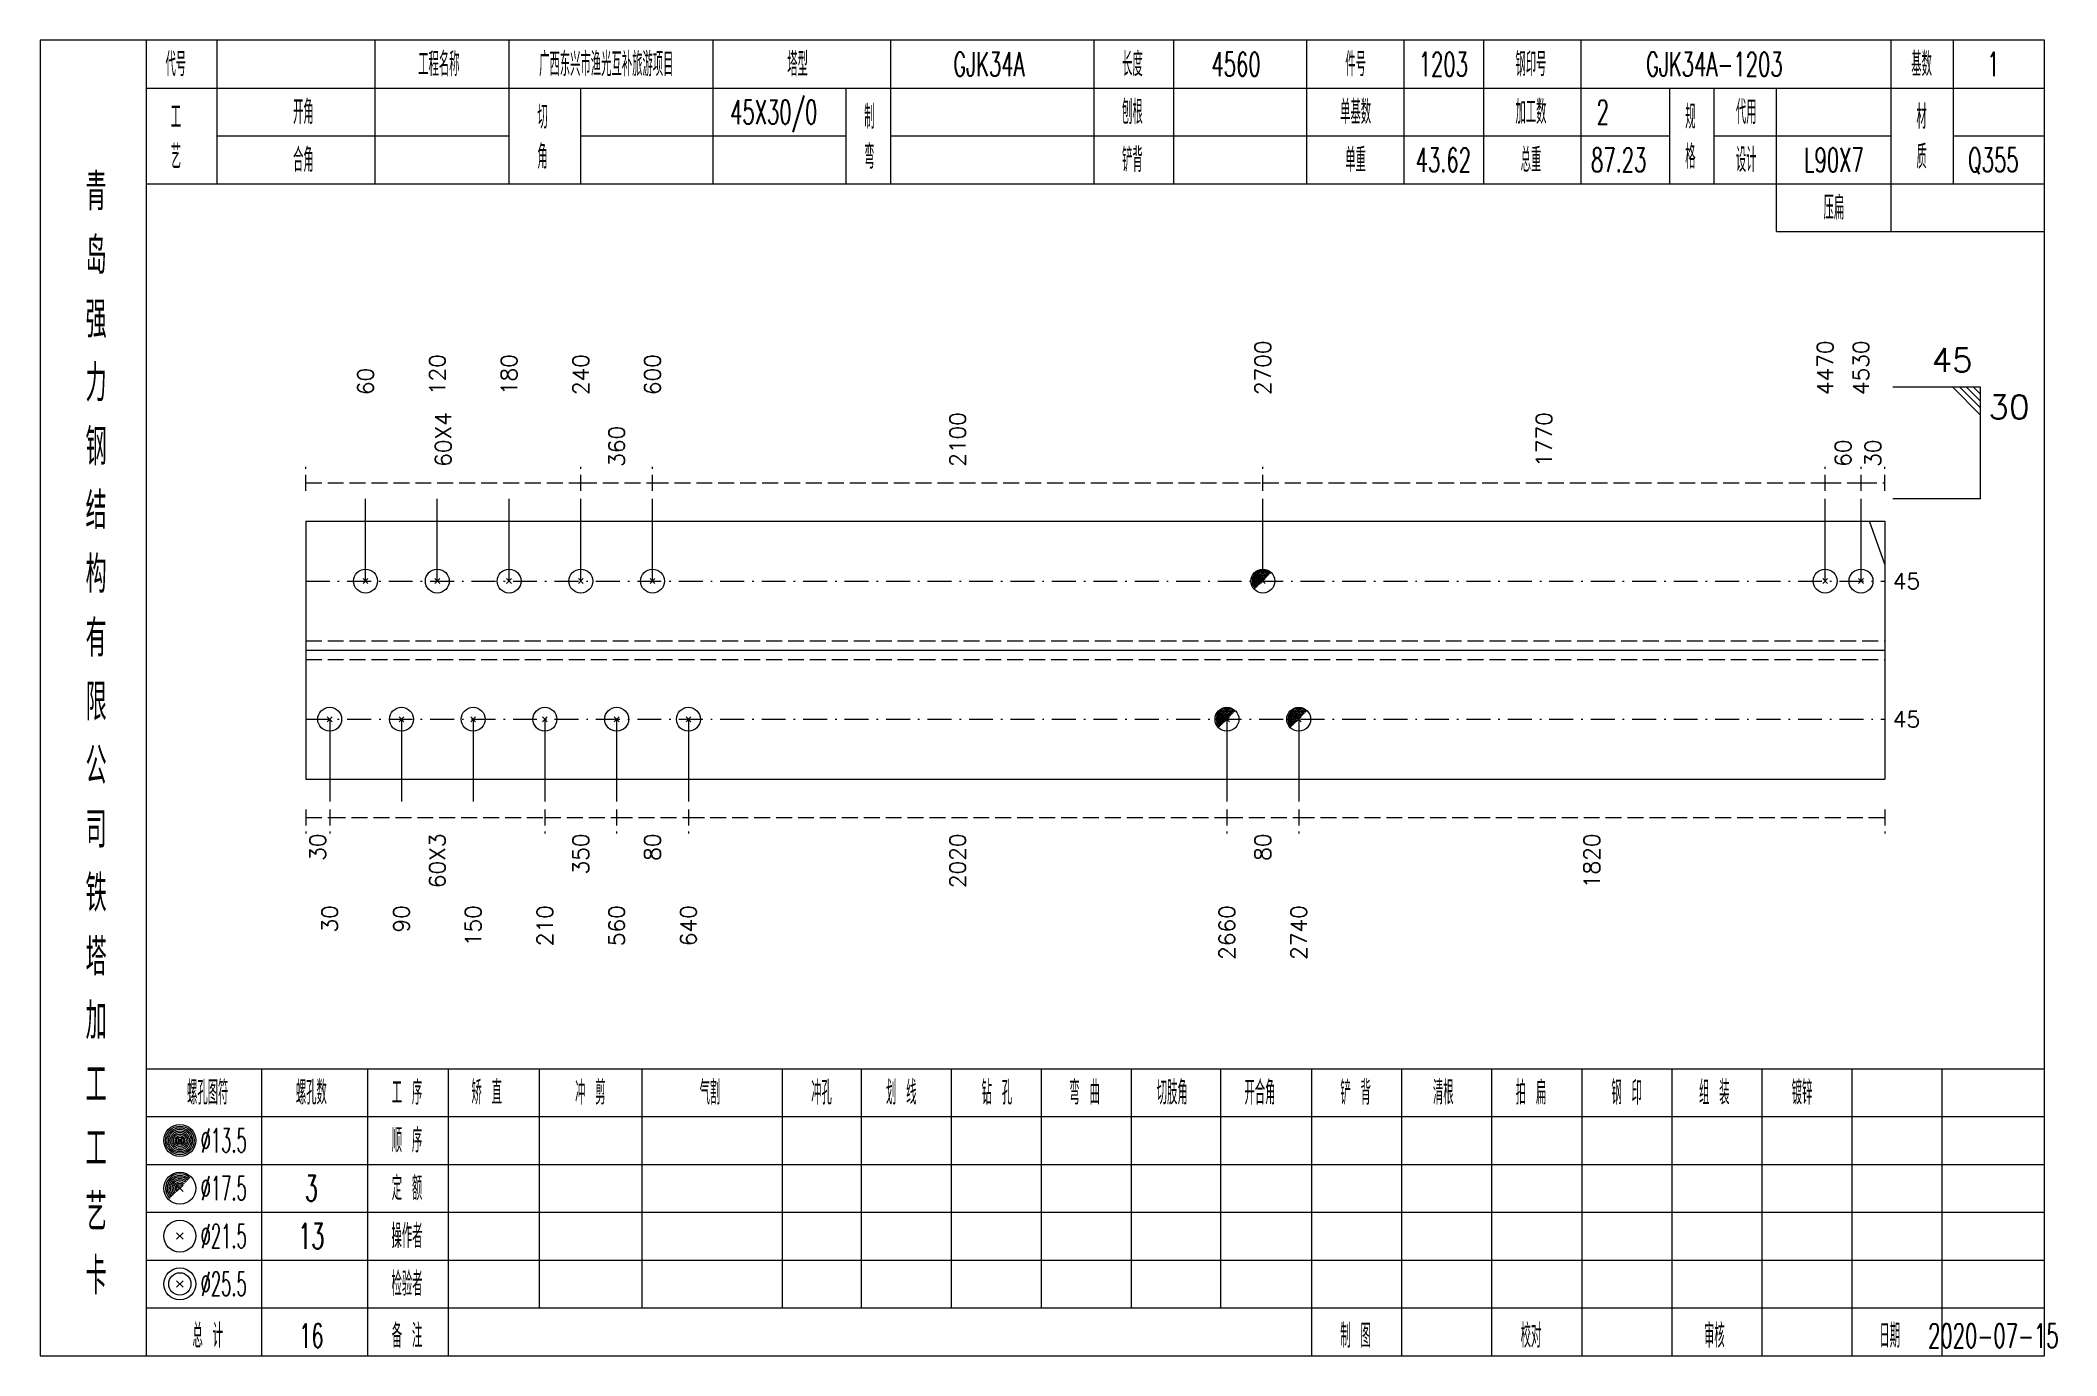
# Model space of a CAD drawing. Extents: x 0 to 2606, y -377 to 6479.
# Drawn here: x 1307 to 1559.9, y 1400 to 1565 of the extents above; entities that cross this region are included whole.
import ezdxf
from ezdxf.enums import TextEntityAlignment as Align

# ---------------------------------------------------------------- set-up
doc = ezdxf.new("R2010")
doc.units = 0
doc.header["$MEASUREMENT"] = 0
doc.linetypes.add('一点画线', pattern=[5.2, 3, -1, 0.2, -1])
doc.linetypes.add('虚线', pattern=[2.75, 2, -0.75])
doc.layers.get('0').update_dxf_attribs({"linetype": 'CONTINUOUS', "lineweight": 25})
doc.layers.add('1', color=7, linetype='CONTINUOUS', lineweight=25)
doc.layers.add('4', color=7, linetype='CONTINUOUS', lineweight=25)
doc.styles.get("Standard").update_dxf_attribs({"font": 'simplex.shx', "width": 0.7, "height": 3, "bigfont": 'gbhzfs.shx'})

msp = doc.modelspace()

# ---------------------------------------------------------------- texts
at = {"color": 7, "linetype": 'Continuous', "lineweight": 13}
for s, p in [('120', (1356.8, 1520.5)), ('180', (1365.8, 1520.5)), ('240', (1374.8, 1520.5)), ('600', (1383.8, 1520.5)), ('2700', (1460.36, 1520.5)), ('4470', (1530.9, 1520.5)), ('4530', (1535.4, 1520.5)), ('60', (1347.8, 1520.5))]:
    msp.add_text(s, height=2, rotation=90, dxfattribs=at).set_placement(p, align=Align.MIDDLE_LEFT)
msp.add_text('45', height=3, dxfattribs=at).set_placement((1549.4, 1522.5), align=Align.BOTTOM_RIGHT)
msp.add_text('30', height=3, dxfattribs=at).set_placement((1551.4, 1520.5), align=Align.TOP_LEFT)
at = {"color": 8, "linetype": 'Continuous', "lineweight": 9}
for s, p in [('60X4', (1357.55, 1511.5)), ('2100', (1422.08, 1511.5)), ('1770', (1495.63, 1511.5)), ('360', (1379.3, 1511.5)), ('60', (1533.15, 1511.5)), ('30', (1536.9, 1511.5))]:
    msp.add_text(s, height=2, rotation=90, dxfattribs=at).set_placement(p, align=Align.MIDDLE_LEFT)
at = {"color": 7, "linetype": 'Continuous', "lineweight": 13}
for p in [(1539.4, 1497.17), (1539.4, 1479.83)]:
    msp.add_text('45', height=2, dxfattribs=at).set_placement(p, align=Align.MIDDLE_LEFT)
at = {"color": 8, "linetype": 'Continuous', "lineweight": 9}
for s, p in [('30', (1341.8, 1465.5)), ('60X3', (1356.8, 1465.5)), ('350', (1374.8, 1465.5)), ('80', (1383.8, 1465.5)), ('2020', (1422.08, 1465.5)), ('80', (1460.36, 1465.5)), ('1820', (1501.63, 1465.5))]:
    msp.add_text(s, height=2, rotation=90, dxfattribs=at).set_placement(p, align=Align.MIDDLE_RIGHT)
at = {"layer": '1', "color": 7, "linetype": 'Continuous', "lineweight": 13}
for s, p in [('30', (1343.3, 1456.5)), ('90', (1352.3, 1456.5)), ('150', (1361.3, 1456.5)), ('210', (1370.3, 1456.5)), ('560', (1379.3, 1456.5)), ('640', (1388.3, 1456.5)), ('2660', (1455.86, 1456.5)), ('2740', (1464.86, 1456.5))]:
    msp.add_text(s, height=2, rotation=90, dxfattribs=at).set_placement(p, align=Align.MIDDLE_RIGHT)
at = {"layer": '4', "color": 1, "linetype": 'Continuous', "lineweight": 13}
for s, height, width, p in [('代号', 3, 0.6, (1324, 1562)), ('工程名称', 3, 0.6, (1357, 1562)), ('广西东兴市渔光互补旅游项目', 3, 0.6, (1378, 1562)), ('塔型', 3, 0.6, (1402, 1562)), ('GJK34A', 3, 0.6, (1426, 1562)), ('长度', 3, 0.6, (1444, 1562)), ('4560', 3, 0.6, (1457, 1562)), ('件号', 3, 0.6, (1472, 1562)), ('1203', 3, 0.6, (1483, 1562)), ('钢印号', 3, 0.6, (1494, 1562)), ('GJK34A-1203', 3, 0.6, (1517, 1562)), ('基数', 3, 0.6, (1543, 1562)), ('1', 3, 0.6, (1552, 1562)), ('工', 3, 0.6, (1324, 1555.4)), ('开角', 3, 0.6, (1340, 1556)), ('切', 3, 0.6, (1370, 1555.4)), ('45X30/0', 3, 0.6, (1399, 1556)), ('制', 3, 0.6, (1411, 1555.4)), ('刨根', 3, 0.6, (1444, 1556)), ('单基数', 3, 0.6, (1472, 1556)), ('加工数', 3, 0.6, (1494, 1556)), ('2', 3, 0.6, (1503, 1556)), ('规', 3, 0.6, (1514, 1555.4)), ('代用', 3, 0.6, (1521, 1556)), ('材', 3, 0.6, (1543, 1555.4)), ('艺', 3, 0.6, (1324, 1550.4)), ('合角', 3, 0.6, (1340, 1550)), ('角', 3, 0.6, (1370, 1550.4)), ('弯', 3, 0.6, (1411, 1550.4)), ('铲背', 3, 0.6, (1444, 1550)), ('单重', 3, 0.6, (1472, 1550)), ('43.62', 3, 0.6, (1483, 1550)), ('总重', 3, 0.6, (1494, 1550)), ('87.23', 3, 0.6, (1505, 1550)), ('格', 3, 0.6, (1514, 1550.4)), ('设计', 3, 0.6, (1521, 1550)), ('L90X7', 3, 0.6, (1532, 1550)), ('质', 3, 0.6, (1543, 1550.4)), ('Q355', 3, 0.6, (1552, 1550)), ('青', 4.6, 0.8, (1314, 1546)), ('压扁', 3, 0.6, (1532, 1544)), ('岛', 4.6, 0.8, (1314, 1538)), ('强', 4.6, 0.8, (1314, 1530)), ('力', 4.6, 0.8, (1314, 1522)), ('钢', 4.6, 0.8, (1314, 1514)), ('结', 4.6, 0.8, (1314, 1506)), ('构', 4.6, 0.8, (1314, 1498)), ('有', 4.6, 0.8, (1314, 1490)), ('限', 4.6, 0.8, (1314, 1482)), ('公', 4.6, 0.8, (1314, 1474)), ('司', 4.6, 0.8, (1314, 1466)), ('铁', 4.6, 0.8, (1314, 1458)), ('塔', 4.6, 0.8, (1314, 1450)), ('加', 4.6, 0.8, (1314, 1442)), ('工', 4.6, 0.8, (1314, 1434)), ('螺孔图符', 3, 0.6, (1328, 1433)), ('螺孔数', 3, 0.6, (1341, 1433)), ('工 序', 3, 0.6, (1353, 1433)), ('矫 直', 3, 0.6, (1363, 1433)), ('冲 剪', 3, 0.6, (1376, 1433)), ('气割', 3, 0.6, (1391, 1433)), ('冲孔', 3, 0.6, (1405, 1433)), ('划 线', 3, 0.6, (1415, 1433)), ('钻 孔', 3, 0.6, (1427, 1433)), ('弯 曲', 3, 0.6, (1438, 1433)), ('切肢角', 3, 0.6, (1449, 1433)), ('开合角', 3, 0.6, (1460, 1433)), ('铲 背', 3, 0.6, (1472, 1433)), ('清根', 3, 0.6, (1483, 1433)), ('拍 扁', 3, 0.6, (1494, 1433)), ('钢 印', 3, 0.6, (1506, 1433)), ('组 装', 3, 0.6, (1517, 1433)), ('镀锌', 3, 0.6, (1528, 1433)), ('工', 4.6, 0.8, (1314, 1426)), ('%%C13.5', 3, 0.5, (1330, 1427)), ('顺 序', 3, 0.6, (1353, 1427)), ('%%C17.5', 3, 0.5, (1330, 1421)), ('3', 3.2, 0.6, (1341, 1421)), ('定 额', 3, 0.6, (1353, 1421)), ('艺', 4.6, 0.8, (1314, 1418)), ('%%C21.5', 3, 0.5, (1330, 1415)), ('13', 3.2, 0.6, (1341, 1415)), ('操作者', 3, 0.6, (1353, 1415)), ('卡', 4.6, 0.8, (1314, 1410)), ('%%C25.5', 3, 0.5, (1330, 1409)), ('检验者', 3, 0.6, (1353, 1409)), ('总 计', 3, 0.6, (1328, 1402.5)), ('16', 3, 0.6, (1341, 1402.5)), ('备 注', 3, 0.6, (1353, 1402.5)), ('制 图', 3, 0.6, (1472, 1402.5)), ('校对', 3, 0.6, (1494, 1402.5)), ('审核', 3, 0.6, (1517, 1402.5)), ('日期', 3, 0.6, (1539, 1402.5)), ('2020-07-15', 3, 0.6, (1552, 1402.5))]:
    msp.add_text(s, height=height, dxfattribs=dict(at, width=width)).set_placement(p, align=Align.MIDDLE_CENTER)

# ---------------------------------------------------------------- linework, layer by layer
at = {"color": 7, "linetype": 'Continuous', "lineweight": 13}
for p, q in [((1550.4, 1521.5), (1539.4, 1521.5)), ((1546.9, 1521.5), (1550.4, 1518)), ((1547.78, 1521.5), (1550.4, 1518.88)), ((1548.65, 1521.5), (1550.4, 1519.75)), ((1549.53, 1521.5), (1550.4, 1520.62)), ((1550.4, 1507.5), (1550.4, 1521.5)), ((1347.8, 1497.17), (1347.8, 1507.5)), ((1356.8, 1497.17), (1356.8, 1507.5)), ((1365.8, 1497.17), (1365.8, 1507.5)), ((1374.8, 1497.17), (1374.8, 1507.5)), ((1383.8, 1497.17), (1383.8, 1507.5)), ((1460.36, 1497.17), (1460.36, 1507.5)), ((1530.9, 1497.17), (1530.9, 1507.5)), ((1535.4, 1497.17), (1535.4, 1507.5)), ((1550.4, 1507.5), (1539.4, 1507.5)), ((1538.4, 1499.28), (1536.45, 1504.67)), ((1347.5, 1496.87), (1348.1, 1497.47)), ((1348.1, 1496.87), (1347.5, 1497.47)), ((1356.5, 1496.87), (1357.1, 1497.47)), ((1357.1, 1496.87), (1356.5, 1497.47)), ((1365.5, 1496.87), (1366.1, 1497.47)), ((1366.1, 1496.87), (1365.5, 1497.47)), ((1374.5, 1496.87), (1375.1, 1497.47)), ((1375.1, 1496.87), (1374.5, 1497.47)), ((1383.5, 1496.87), (1384.1, 1497.47)), ((1384.1, 1496.87), (1383.5, 1497.47)), ((1530.6, 1496.87), (1531.2, 1497.47)), ((1531.2, 1496.87), (1530.6, 1497.47)), ((1535.1, 1496.87), (1535.7, 1497.47)), ((1535.7, 1496.87), (1535.1, 1497.47)), ((1343.3, 1479.83), (1343.3, 1469.5)), ((1352.3, 1479.83), (1352.3, 1469.5)), ((1361.3, 1479.83), (1361.3, 1469.5)), ((1370.3, 1479.83), (1370.3, 1469.5)), ((1379.3, 1479.83), (1379.3, 1469.5)), ((1388.3, 1479.83), (1388.3, 1469.5)), ((1455.86, 1479.83), (1455.86, 1469.5)), ((1464.86, 1479.83), (1464.86, 1469.5))]:
    msp.add_line(p, q, dxfattribs=at)
at = {"color": 8, "linetype": '虚线', "lineweight": 9}
for p, q in [((1340.3, 1508.5), (1340.3, 1511.5)), ((1374.8, 1508.5), (1374.8, 1511.5)), ((1374.8, 1508.5), (1374.8, 1511.5)), ((1383.8, 1508.5), (1383.8, 1511.5)), ((1383.8, 1508.5), (1383.8, 1511.5)), ((1460.36, 1508.5), (1460.36, 1511.5)), ((1460.36, 1508.5), (1460.36, 1511.5)), ((1530.9, 1508.5), (1530.9, 1511.5)), ((1530.9, 1508.5), (1530.9, 1511.5)), ((1535.4, 1508.5), (1535.4, 1511.5)), ((1535.4, 1508.5), (1535.4, 1511.5)), ((1538.4, 1508.5), (1538.4, 1511.5)), ((1340.3, 1509.5), (1374.8, 1509.5)), ((1374.8, 1509.5), (1383.8, 1509.5)), ((1383.8, 1509.5), (1460.36, 1509.5)), ((1460.36, 1509.5), (1530.9, 1509.5)), ((1530.9, 1509.5), (1535.4, 1509.5)), ((1535.4, 1509.5), (1538.4, 1509.5)), ((1340.3, 1468.5), (1340.3, 1465.5)), ((1340.3, 1467.5), (1343.3, 1467.5)), ((1343.3, 1468.5), (1343.3, 1465.5)), ((1343.3, 1468.5), (1343.3, 1465.5)), ((1343.3, 1467.5), (1370.3, 1467.5)), ((1370.3, 1468.5), (1370.3, 1465.5)), ((1370.3, 1468.5), (1370.3, 1465.5)), ((1370.3, 1467.5), (1379.3, 1467.5)), ((1379.3, 1468.5), (1379.3, 1465.5)), ((1379.3, 1468.5), (1379.3, 1465.5)), ((1379.3, 1467.5), (1388.3, 1467.5)), ((1388.3, 1468.5), (1388.3, 1465.5)), ((1388.3, 1468.5), (1388.3, 1465.5)), ((1388.3, 1467.5), (1455.86, 1467.5)), ((1455.86, 1468.5), (1455.86, 1465.5)), ((1455.86, 1468.5), (1455.86, 1465.5)), ((1455.86, 1467.5), (1464.86, 1467.5)), ((1464.86, 1468.5), (1464.86, 1465.5)), ((1464.86, 1468.5), (1464.86, 1465.5)), ((1464.86, 1467.5), (1538.4, 1467.5)), ((1538.4, 1468.5), (1538.4, 1465.5))]:
    msp.add_line(p, q, dxfattribs=at)
at = {"color": 7, "linetype": 'Continuous', "lineweight": 18}
for p, q in [((1340.3, 1504.67), (1340.3, 1472.33)), ((1340.3, 1504.67), (1538.4, 1504.67)), ((1538.4, 1504.67), (1538.4, 1472.33)), ((1340.3, 1488.5), (1538.4, 1488.5))]:
    msp.add_line(p, q, dxfattribs=at)
at = {"color": 7, "linetype": 'Continuous', "lineweight": 0}
for p, q in [((1460.06, 1496.87), (1460.66, 1497.47)), ((1460.06, 1497.47), (1460.66, 1496.87))]:
    msp.add_line(p, q, dxfattribs=at)
at = {"color": 3, "linetype": '一点画线', "lineweight": 13}
for p, q in [((1340.3, 1497.17), (1538.4, 1497.17)), ((1340.3, 1479.83), (1538.4, 1479.83))]:
    msp.add_line(p, q, dxfattribs=at)
at = {"color": 1, "linetype": '虚线', "lineweight": 18}
for p, q in [((1340.3, 1489.67), (1538.4, 1489.67)), ((1340.3, 1487.33), (1538.4, 1487.33))]:
    msp.add_line(p, q, dxfattribs=at)
at = {"color": 7, "linetype": 'Continuous', "lineweight": 13}
for centre in [(1347.8, 1497.17), (1356.8, 1497.17), (1365.8, 1497.17), (1374.8, 1497.17), (1383.8, 1497.17), (1460.36, 1497.17), (1530.9, 1497.17), (1535.4, 1497.17)]:
    msp.add_circle(centre, 1.5, dxfattribs=at)
for radius in [1.35, 1.2, 1.05, 0.9, 0.75, 0.6, 0.45, 0.3, 0.15]:
    msp.add_arc((1460.36, 1497.17), radius, 45, 225, dxfattribs=at)
at = {"layer": '1', "color": 7, "linetype": 'Continuous', "lineweight": 13}
for p, q in [((1343, 1479.53), (1343.6, 1480.13)), ((1343.6, 1479.53), (1343, 1480.13)), ((1352, 1479.53), (1352.6, 1480.13)), ((1352.6, 1479.53), (1352, 1480.13)), ((1361, 1479.53), (1361.6, 1480.13)), ((1361.6, 1479.53), (1361, 1480.13)), ((1370, 1479.53), (1370.6, 1480.13)), ((1370.6, 1479.53), (1370, 1480.13)), ((1379, 1479.53), (1379.6, 1480.13)), ((1379.6, 1479.53), (1379, 1480.13)), ((1388, 1479.53), (1388.6, 1480.13)), ((1388.6, 1479.53), (1388, 1480.13))]:
    msp.add_line(p, q, dxfattribs=at)
at = {"layer": '1', "color": 7, "linetype": 'Continuous', "lineweight": 0}
for p, q in [((1455.56, 1479.53), (1456.16, 1480.13)), ((1455.56, 1480.13), (1456.16, 1479.53)), ((1464.56, 1479.53), (1465.16, 1480.13)), ((1464.56, 1480.13), (1465.16, 1479.53))]:
    msp.add_line(p, q, dxfattribs=at)
at = {"layer": '1', "color": 7, "linetype": 'Continuous', "lineweight": 18}
msp.add_line((1340.3, 1472.33), (1538.4, 1472.33), dxfattribs=at)
at = {"layer": '1', "color": 7, "linetype": 'Continuous', "lineweight": 13}
for centre in [(1343.3, 1479.83), (1352.3, 1479.83), (1361.3, 1479.83), (1370.3, 1479.83), (1379.3, 1479.83), (1388.3, 1479.83), (1455.86, 1479.83), (1464.86, 1479.83)]:
    msp.add_circle(centre, 1.5, dxfattribs=at)
for centre, radius in [((1455.86, 1479.83), 1.35), ((1455.86, 1479.83), 1.2), ((1455.86, 1479.83), 1.05), ((1455.86, 1479.83), 0.9), ((1455.86, 1479.83), 0.75), ((1455.86, 1479.83), 0.6), ((1455.86, 1479.83), 0.45), ((1455.86, 1479.83), 0.3), ((1455.86, 1479.83), 0.15), ((1464.86, 1479.83), 1.35), ((1464.86, 1479.83), 1.2), ((1464.86, 1479.83), 1.05), ((1464.86, 1479.83), 0.9), ((1464.86, 1479.83), 0.75), ((1464.86, 1479.83), 0.6), ((1464.86, 1479.83), 0.45), ((1464.86, 1479.83), 0.3), ((1464.86, 1479.83), 0.15)]:
    msp.add_arc(centre, radius, 45, 225, dxfattribs=at)
at = {"layer": '4', "color": 1, "linetype": 'Continuous', "lineweight": 18}
for p, q in [((1320.3, 1400), (1320.3, 1565)), ((1329.2, 1547), (1329.2, 1565)), ((1349, 1547), (1349, 1565)), ((1365.8, 1547), (1365.8, 1565)), ((1391.4, 1547), (1391.4, 1565)), ((1413.7, 1547), (1413.7, 1565)), ((1439.2, 1547), (1439.2, 1565)), ((1449.2, 1547), (1449.2, 1565)), ((1465.9, 1547), (1465.9, 1565)), ((1478.1, 1547), (1478.1, 1565)), ((1488.1, 1547), (1488.1, 1565)), ((1500.3, 1547), (1500.3, 1565)), ((1539.2, 1541), (1539.2, 1565)), ((1547, 1547), (1547, 1565)), ((1320.3, 1559), (1558.4, 1559)), ((1374.8, 1547), (1374.8, 1559)), ((1408.1, 1547), (1408.1, 1559)), ((1511.4, 1547), (1511.4, 1559)), ((1517, 1547), (1517, 1559)), ((1524.8, 1541), (1524.8, 1559)), ((1329.2, 1553), (1365.8, 1553)), ((1374.8, 1553), (1408.1, 1553)), ((1413.7, 1553), (1511.4, 1553)), ((1517, 1553), (1539.2, 1553)), ((1547, 1553), (1558.4, 1553)), ((1320.3, 1547), (1558.4, 1547)), ((1524.8, 1541), (1558.4, 1541)), ((1320.3, 1436), (1558.4, 1436)), ((1334.8, 1400), (1334.8, 1436)), ((1348.1, 1400), (1348.1, 1436)), ((1358.2, 1400), (1358.2, 1436)), ((1369.6, 1406), (1369.6, 1436)), ((1382.5, 1406), (1382.5, 1436)), ((1400.1, 1406), (1400.1, 1436)), ((1410, 1406), (1410, 1436)), ((1421.3, 1406), (1421.3, 1436)), ((1432.6, 1406), (1432.6, 1436)), ((1443.9, 1406), (1443.9, 1436)), ((1455.1, 1406), (1455.1, 1436)), ((1466.5, 1406), (1466.5, 1436)), ((1477.8, 1406), (1477.8, 1436)), ((1489.1, 1406), (1489.1, 1436)), ((1500.4, 1406), (1500.4, 1436)), ((1511.7, 1406), (1511.7, 1436)), ((1523, 1406), (1523, 1436)), ((1534.3, 1406), (1534.3, 1436)), ((1545.6, 1406), (1545.6, 1436)), ((1320.3, 1430), (1558.4, 1430)), ((1320.3, 1424), (1558.4, 1424)), ((1320.3, 1418), (1558.4, 1418)), ((1320.3, 1412), (1558.4, 1412)), ((1320.3, 1406), (1558.4, 1406)), ((1466.5, 1400), (1466.5, 1406)), ((1477.8, 1400), (1477.8, 1406)), ((1489.1, 1400), (1489.1, 1406)), ((1500.4, 1400), (1500.4, 1406)), ((1511.7, 1400), (1511.7, 1406)), ((1523, 1400), (1523, 1406)), ((1534.3, 1400), (1534.3, 1406)), ((1545.6, 1400), (1545.6, 1406))]:
    msp.add_line(p, q, dxfattribs=at)
at = {"layer": '4', "color": 7, "linetype": 'Continuous', "lineweight": 13}
for p, q in [((1324.3, 1426.8), (1324.7, 1427.2)), ((1324.7, 1426.8), (1324.3, 1427.2)), ((1324.1, 1414.6), (1324.9, 1415.4)), ((1324.9, 1414.6), (1324.1, 1415.4)), ((1324.1, 1408.6), (1324.9, 1409.4)), ((1324.9, 1408.6), (1324.1, 1409.4))]:
    msp.add_line(p, q, dxfattribs=at)
at = {"layer": '4', "color": 7, "linetype": 'Continuous', "lineweight": 0}
for p, q in [((1324.1, 1420.6), (1324.9, 1421.4)), ((1324.1, 1421.4), (1324.9, 1420.6))]:
    msp.add_line(p, q, dxfattribs=at)
at = {"layer": '4', "color": 1, "linetype": 'Continuous', "lineweight": 18}
msp.add_lwpolyline([(1307, 1565), (1307, 1400), (1558.4, 1400), (1558.4, 1565)], close=True, dxfattribs=at)
at = {"layer": '4', "color": 7, "linetype": 'Continuous', "lineweight": 13}
for centre, radius in [((1324.5, 1427), 2), ((1324.5, 1427), 1.8), ((1324.5, 1427), 1.6), ((1324.5, 1427), 1.4), ((1324.5, 1427), 1.2), ((1324.5, 1427), 1), ((1324.5, 1427), 0.8), ((1324.5, 1427), 0.6), ((1324.5, 1427), 0.4), ((1324.5, 1427), 0.2), ((1324.5, 1421), 2), ((1324.5, 1415), 2), ((1324.5, 1409), 2), ((1324.5, 1409), 1.4)]:
    msp.add_circle(centre, radius, dxfattribs=at)
for radius in [1.8, 1.6, 1.4, 1.2, 1, 0.8, 0.6, 0.4, 0.2]:
    msp.add_arc((1324.5, 1421), radius, 45, 225, dxfattribs=at)

msp.set_redraw_order([(e.dxf.handle, doc.entitydb.next_handle()) for e in msp.query("TEXT MTEXT ATTDEF DIMENSION ARC_DIMENSION")])  # texts and dimensions are drawn at this point

doc.saveas('drawing.dxf')
